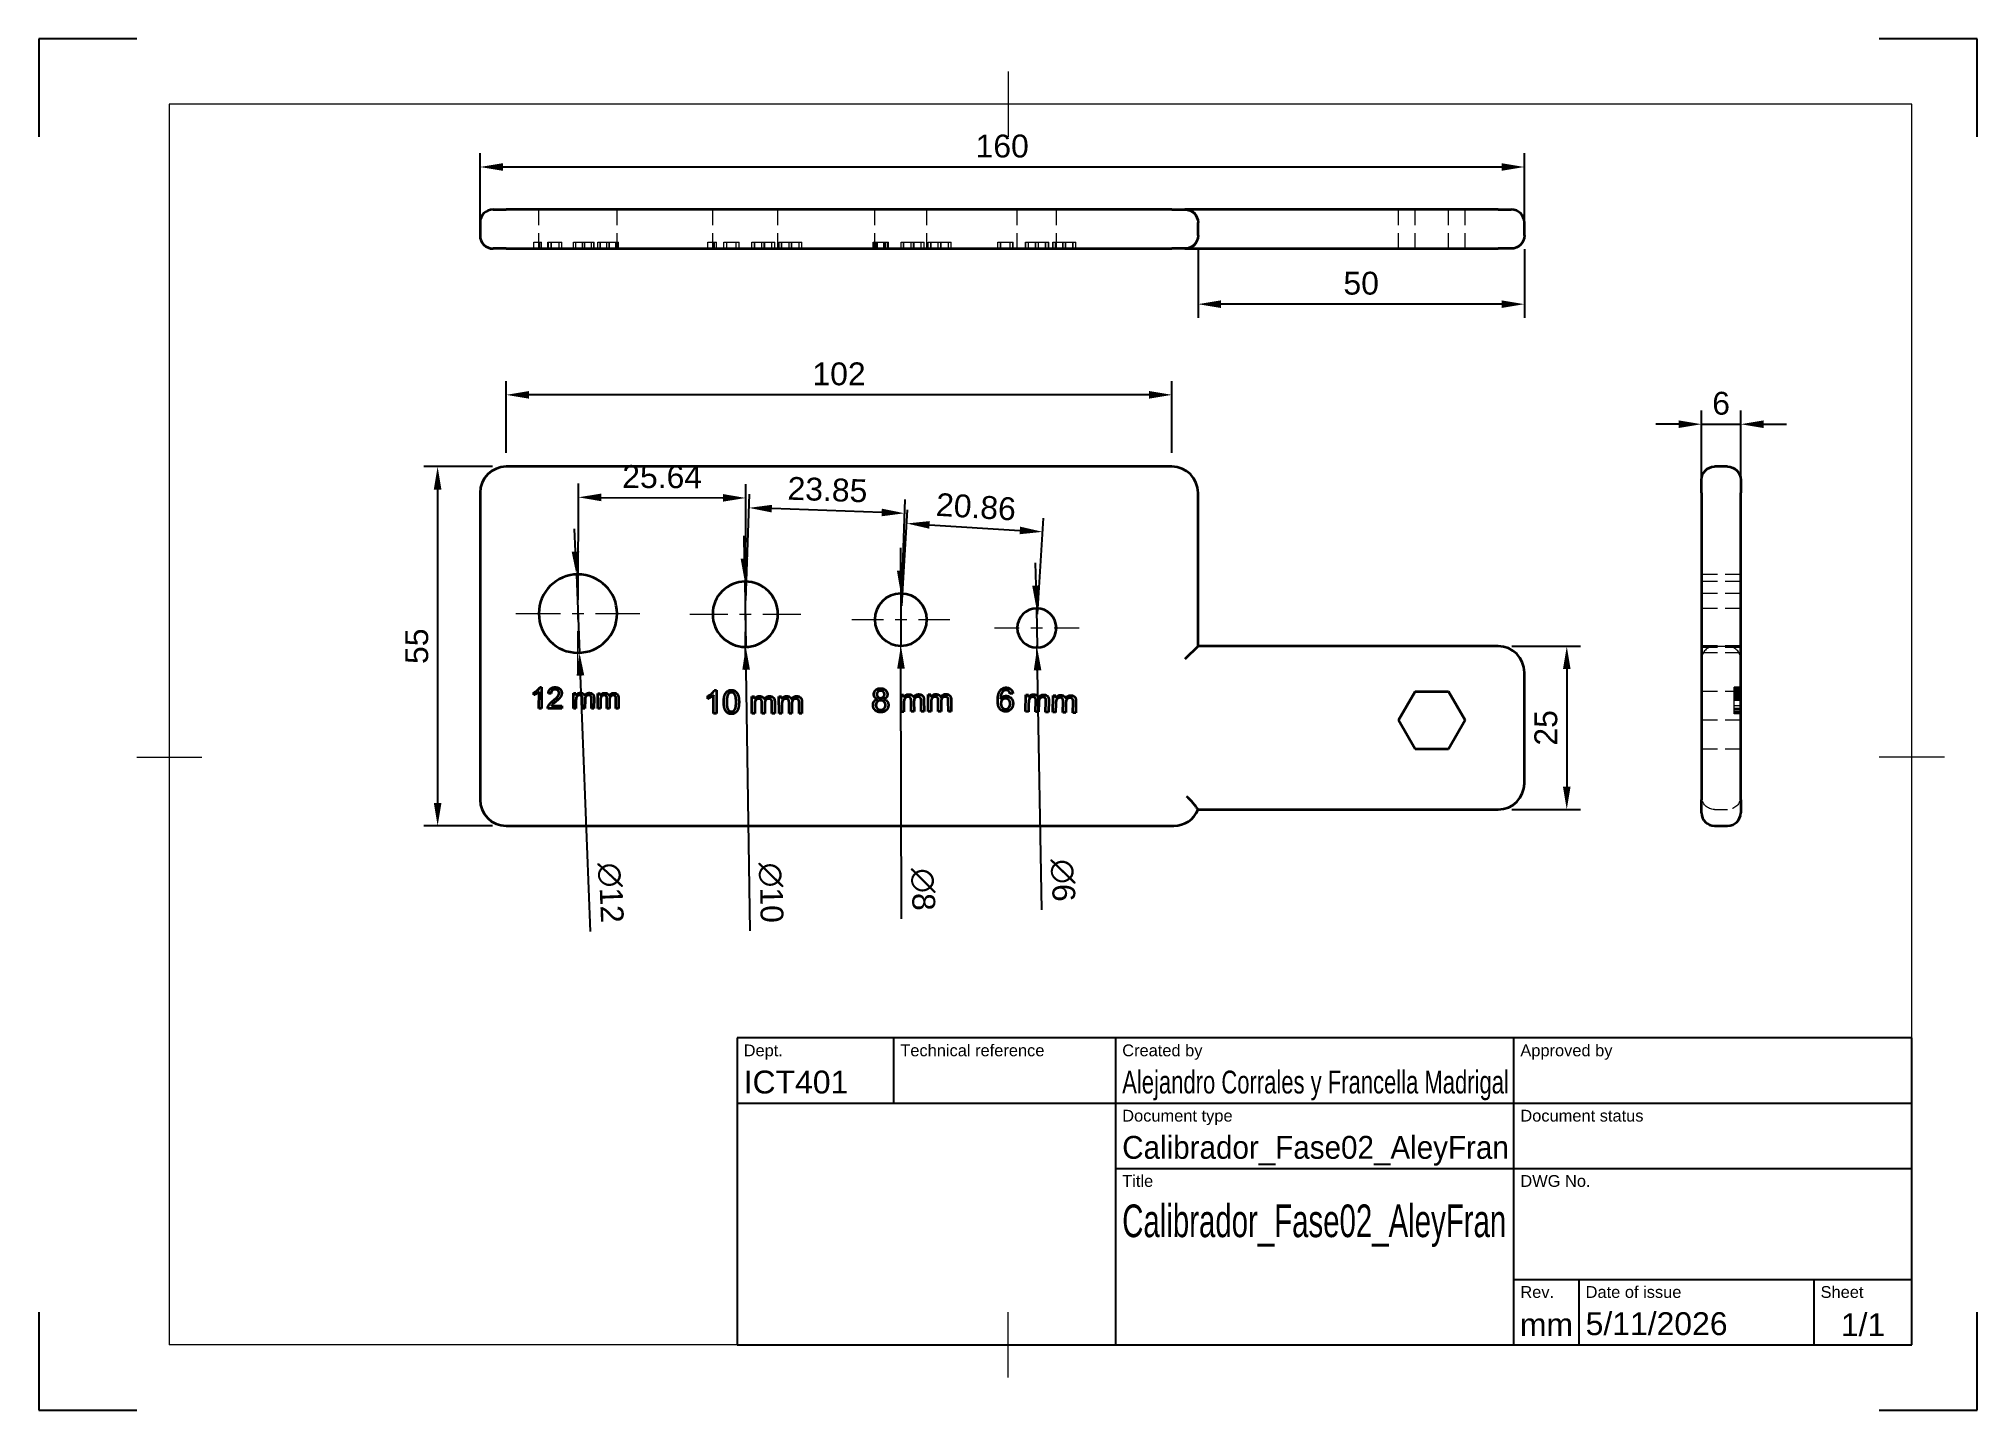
# Model space of a CAD drawing. Header units: millimetres. Extents: x 0 to 297, y 0 to 210.
import ezdxf
from ezdxf.enums import TextEntityAlignment as Align

# ---------------------------------------------------------------- set-up
doc = ezdxf.new("R2010")
doc.units = ezdxf.units.MM
doc.header["$LTSCALE"] = 0.75
doc.linetypes.add('CENTER2', pattern=[28.575, 19.05, -3.175, 3.175, -3.175])
doc.linetypes.add('HIDDEN2', pattern=[4.7625, 3.175, -1.5875])
for name, color, linetype, lineweight in [('BORDER', 7, 'Continuous', 18), ('FD_Dimensions', 7, 'Continuous', 18), ('Hidden', 7, 'HIDDEN2', 18), ('Smart Centers', 7, 'CENTER2', 18), ('TITLEBLOCK', 7, 'Continuous', 25), ('Visible', 7, 'Continuous', 35)]:
    doc.layers.add(name, color=color, linetype=linetype, lineweight=lineweight)
doc.styles.add('FusionTitle', font='arial.ttf')
doc.styles.get("Standard").update_dxf_attribs({"font": 'arial.ttf'})
doc.dimstyles.new('Dim-ISO-25', dxfattribs={"dimtxt": 3.5, "dimasz": 3.5, "dimexe": 2.1, "dimexo": 2.1, "dimgap": 1.4, "dimtad": 1, "dimzin": 12, "dimdsep": 46, "dimtxsty": 'Standard', "dimcen": 0, "dimazin": 3, "dimtp": 0.1, "dimtm": 0.1, "dimtfac": 0.714286, "dimtmove": 0, "dimatfit": 3, "dimfxl": 1, "dimtzin": 12, "dimarcsym": 0})

msp = doc.modelspace()

# ---------------------------------------------------------------- blocks, each defined once
blk = doc.blocks.new('ISO_A4(L)_SHEET')
at = {"layer": 'BORDER'}
for p, q in [((148.5, 205), (148.5, 195)), ((287, 200), (20, 200)), ((20, 200), (20, 10)), ((287, 10), (287, 200)), ((15, 100), (25, 100)), ((292, 100), (282, 100)), ((148.5, 5), (148.5, 15)), ((287, 10), (20, 10))]:
    blk.add_line(p, q, dxfattribs=at)
at = {"layer": 'Defpoints'}
for p, q in [((0, 210), (0, 195)), ((15, 210), (0, 210)), ((297, 210), (282, 210)), ((297, 195), (297, 210)), ((0, 15), (0, 0)), ((297, 0), (297, 15)), ((0, 0), (15, 0)), ((282, 0), (297, 0))]:
    blk.add_line(p, q, dxfattribs=at)
blk = doc.blocks.new('ISO_TITLEBLOCK')
at = {"layer": 'TITLEBLOCK'}
for p, q in [((0, 47), (-180, 47)), ((-180, 47), (-180, 0)), ((-156, 37), (-156, 47)), ((-122, 0), (-122, 47)), ((-61, 0), (-61, 47)), ((0, 0), (0, 47)), ((-180, 37), (0, 37)), ((-122, 27), (0, 27)), ((-61, 10), (0, 10)), ((-51, 0), (-51, 10)), ((-15, 0), (-15, 10)), ((-180, 0), (0, 0))]:
    blk.add_line(p, q, dxfattribs=at)
at = {"layer": 'TITLEBLOCK', "style": 'FusionTitle'}
for s, p in [('Dept.', (-179, 46)), ('Technical reference', (-155, 46)), ('Created by', (-121, 46)), ('Approved by', (-60, 46)), ('Document type', (-121, 36)), ('Document status', (-60, 36)), ('Title', (-121, 26)), ('DWG No.', (-60, 26)), ('Rev.', (-60, 9)), ('Date of issue', (-50, 9)), ('Sheet', (-14, 9))]:
    blk.add_text(s, height=1.8, dxfattribs=at).set_placement(p, align=Align.TOP_LEFT)
for tag, height, p in [('DEPT', 3.5, (-179, 42)), ('TECHNICAL_REFERENCE', 3.5, (-155, 42)), ('CREATED_BY', 3.5, (-121, 42)), ('APPROVED_BY', 3.5, (-60, 42)), ('DOCUMENT_TYPE', 3.5, (-121, 32)), ('DOCUMENT_STATUS', 3.5, (-60, 32)), ('TITLE_1', 5, (-121, 21.5)), ('TITLE_2', 5, (-121, 14)), ('TITLE_3', 5, (-121, 6.5)), ('DATE_OF_ISSUE', 3.5, (-50, 5))]:
    blk.add_attdef(tag, text='', height=height, dxfattribs=at).set_placement(p, align=Align.TOP_LEFT)
for tag, p in [('CREATED_DATE', (-62, 42)), ('APPROVED_DATE', (-0.99, 42))]:
    blk.add_attdef(tag, text='', height=3.5, dxfattribs=at).set_placement(p, align=Align.TOP_RIGHT)
for tag, height, p in [('DRAWING_NUMBER', 5, (-30.5, 19.75)), ('REV', 3.5, (-56, 4.85)), ('SHEET', 3.5, (-7.5, 4.85))]:
    blk.add_attdef(tag, text='', height=height, dxfattribs=at).set_placement(p, align=Align.TOP_CENTER)
blk = doc.blocks.new('*U6')
at = {"layer": 'Smart Centers', "color": 0, "ltscale": 0.75, "transparency": 16777216}
for p, q in [((0, 2.678906), (0, 8.5)), ((-8.5, 0), (-2.678906, 0)), ((2.678906, 0), (8.5, 0)), ((0, -8.5), (0, -2.678906))]:
    blk.add_line(p, q, dxfattribs=at)
at = {"layer": 'Smart Centers', "color": 0, "linetype": 'Continuous', "ltscale": 0.75, "transparency": 16777216}
for p, q in [((-0.892969, 0), (0.892969, 0)), ((0, -0.892969), (0, 0.892969))]:
    blk.add_line(p, q, dxfattribs=at)
blk = doc.blocks.new('*U7')
at = {"layer": 'Smart Centers', "color": 0, "ltscale": 0.75, "transparency": 16777216}
for p, q in [((0, 2.678906), (0, 6.5)), ((-6.5, 0), (-2.678906, 0)), ((2.678906, 0), (6.5, 0)), ((0, -6.5), (0, -2.678906))]:
    blk.add_line(p, q, dxfattribs=at)
at = {"layer": 'Smart Centers', "color": 0, "linetype": 'Continuous', "ltscale": 0.75, "transparency": 16777216}
for p, q in [((-0.892969, 0), (0.892969, 0)), ((0, -0.892969), (0, 0.892969))]:
    blk.add_line(p, q, dxfattribs=at)
blk = doc.blocks.new('*U8')
at = {"layer": 'Smart Centers', "color": 0, "ltscale": 0.75, "transparency": 16777216}
for p, q in [((0, 2.678906), (0, 9.5)), ((-9.5, 0), (-2.678906, 0)), ((2.678906, 0), (9.5, 0)), ((0, -9.5), (0, -2.678906))]:
    blk.add_line(p, q, dxfattribs=at)
at = {"layer": 'Smart Centers', "color": 0, "linetype": 'Continuous', "ltscale": 0.75, "transparency": 16777216}
for p, q in [((-0.892969, 0), (0.892969, 0)), ((0, -0.892969), (0, 0.892969))]:
    blk.add_line(p, q, dxfattribs=at)
blk = doc.blocks.new('*U9')
at = {"layer": 'Smart Centers', "color": 0, "ltscale": 0.75, "transparency": 16777216}
for p, q in [((0, 2.678906), (0, 7.5)), ((-7.5, 0), (-2.678906, 0)), ((2.678906, 0), (7.5, 0)), ((0, -7.5), (0, -2.678906))]:
    blk.add_line(p, q, dxfattribs=at)
at = {"layer": 'Smart Centers', "color": 0, "linetype": 'Continuous', "ltscale": 0.75, "transparency": 16777216}
for p, q in [((-0.892969, 0), (0.892969, 0)), ((0, -0.892969), (0, 0.892969))]:
    blk.add_line(p, q, dxfattribs=at)
blk = doc.blocks.new('*D23')
at = {"layer": 'Defpoints', "color": 0, "transparency": 16777216}
for p in [(71.612105, 155.480174), (71.612105, 144.483522), (173.612105, 144.483522)]:
    blk.add_point(p, dxfattribs=at)
at = {"layer": 'FD_Dimensions', "color": 0, "lineweight": -2, "transparency": 16777216}
for p, q in [((71.612105, 146.583522), (71.612105, 157.580174)), ((173.612105, 146.583522), (173.612105, 157.580174)), ((170.112105, 155.480174), (75.112105, 155.480174))]:
    blk.add_line(p, q, dxfattribs=at)
at = {"layer": 'FD_Dimensions', "color": 0, "transparency": 16777216}
for points in [[(75.112105, 156.063508), (75.112105, 154.896841), (71.612105, 155.480174)], [(170.112105, 156.063508), (170.112105, 154.896841), (173.612105, 155.480174)]]:
    blk.add_solid(points, dxfattribs=at)
at = {"layer": 'FD_Dimensions', "color": 0, "transparency": 16777216, "insert": (122.612105, 158.66718), "char_height": 3.5, "attachment_point": 5}
blk.add_mtext('102', dxfattribs=at)
blk = doc.blocks.new('*D24')
at = {"layer": 'Defpoints', "color": 0, "transparency": 16777216}
for p in [(260.756328, 150.983522), (254.756328, 140.483522), (260.756328, 140.483522)]:
    blk.add_point(p, dxfattribs=at)
at = {"layer": 'FD_Dimensions', "color": 0, "lineweight": -2, "transparency": 16777216}
for p, q in [((254.756328, 142.583522), (254.756328, 153.083522)), ((260.756328, 142.583522), (260.756328, 153.083522)), ((251.256328, 150.983522), (247.756328, 150.983522)), ((254.756328, 150.983522), (260.756328, 150.983522)), ((264.256328, 150.983522), (267.756328, 150.983522))]:
    blk.add_line(p, q, dxfattribs=at)
at = {"layer": 'FD_Dimensions', "color": 0, "transparency": 16777216}
for points in [[(251.256328, 151.566855), (251.256328, 150.400188), (254.756328, 150.983522)], [(264.256328, 151.566855), (264.256328, 150.400188), (260.756328, 150.983522)]]:
    blk.add_solid(points, dxfattribs=at)
at = {"layer": 'FD_Dimensions', "color": 0, "transparency": 16777216, "insert": (257.756328, 154.170527), "char_height": 3.5, "attachment_point": 5}
blk.add_mtext('6', dxfattribs=at)
blk = doc.blocks.new('*D25')
at = {"layer": 'Defpoints', "color": 0, "transparency": 16777216}
for p in [(152.856065, 122.779612), (152.965757, 116.780615)]:
    blk.add_point(p, dxfattribs=at)
at = {"layer": 'FD_Dimensions', "color": 0, "lineweight": -2, "transparency": 16777216}
for p, q in [((152.792079, 126.279027), (152.728092, 129.778442)), ((152.856065, 122.779612), (152.965757, 116.780615)), ((153.700244, 76.611625), (153.029743, 113.2812))]:
    blk.add_line(p, q, dxfattribs=at)
at = {"layer": 'FD_Dimensions', "color": 0, "transparency": 16777216}
for points in [[(153.375314, 126.289692), (152.208843, 126.268363), (152.856065, 122.779612)], [(153.612979, 113.291864), (152.446507, 113.270536), (152.965757, 116.780615)]]:
    blk.add_solid(points, dxfattribs=at)
at = {"layer": 'FD_Dimensions', "color": 0, "transparency": 16777216, "insert": (156.903232, 81.120901), "char_height": 3.5, "attachment_point": 5, "rotation": 271.04753966}
blk.add_mtext('∅6', dxfattribs=at)
blk = doc.blocks.new('*D26')
at = {"layer": 'Defpoints', "color": 0, "transparency": 16777216}
for p in [(132.075439, 125.056761), (132.095528, 117.056786)]:
    blk.add_point(p, dxfattribs=at)
at = {"layer": 'FD_Dimensions', "color": 0, "lineweight": -2, "transparency": 16777216}
for p, q in [((132.06665, 128.55675), (132.057862, 132.056739)), ((132.075439, 125.056761), (132.095528, 117.056786)), ((132.200463, 75.267931), (132.104316, 113.556798))]:
    blk.add_line(p, q, dxfattribs=at)
at = {"layer": 'FD_Dimensions', "color": 0, "transparency": 16777216}
for points in [[(132.649982, 128.558215), (131.483319, 128.555285), (132.075439, 125.056761)], [(132.687648, 113.558262), (131.520985, 113.555333), (132.095528, 117.056786)]]:
    blk.add_solid(points, dxfattribs=at)
at = {"layer": 'FD_Dimensions', "color": 0, "transparency": 16777216, "insert": (135.474157, 79.730906), "char_height": 3.5, "attachment_point": 5, "rotation": 270.14386983}
blk.add_mtext('∅8', dxfattribs=at)
blk = doc.blocks.new('*D27')
at = {"layer": 'Defpoints', "color": 0, "transparency": 16777216}
for p in [(108.176515, 126.883759), (108.324949, 116.884861)]:
    blk.add_point(p, dxfattribs=at)
at = {"layer": 'FD_Dimensions', "color": 0, "lineweight": -2, "transparency": 16777216}
for p, q in [((108.124564, 130.383374), (108.072612, 133.882988)), ((108.176515, 126.883759), (108.324949, 116.884861)), ((108.970733, 73.383178), (108.376901, 113.385246))]:
    blk.add_line(p, q, dxfattribs=at)
at = {"layer": 'FD_Dimensions', "color": 0, "transparency": 16777216}
for points in [[(108.707833, 130.392032), (107.541294, 130.374715), (108.176515, 126.883759)], [(108.96017, 113.393905), (107.793632, 113.376588), (108.324949, 116.884861)]]:
    blk.add_solid(points, dxfattribs=at)
at = {"layer": 'FD_Dimensions', "color": 0, "transparency": 16777216, "insert": (112.169099, 79.23614), "char_height": 3.5, "attachment_point": 5, "rotation": 270.85047235}
blk.add_mtext('∅10', dxfattribs=at)
blk = doc.blocks.new('*D28')
at = {"layer": 'Defpoints', "color": 0, "transparency": 16777216}
for p in [(82.372988, 127.978755), (82.851222, 115.988288)]:
    blk.add_point(p, dxfattribs=at)
at = {"layer": 'FD_Dimensions', "color": 0, "lineweight": -2, "transparency": 16777216}
for p, q in [((82.233503, 131.475974), (82.094018, 134.973194)), ((82.372988, 127.978755), (82.851222, 115.988288)), ((84.553577, 73.306201), (82.990707, 112.491069))]:
    blk.add_line(p, q, dxfattribs=at)
at = {"layer": 'FD_Dimensions', "color": 0, "transparency": 16777216}
for points in [[(82.816373, 131.499222), (81.650633, 131.452727), (82.372988, 127.978755)], [(83.573577, 112.514316), (82.407837, 112.467821), (82.851222, 115.988288)]]:
    blk.add_solid(points, dxfattribs=at)
at = {"layer": 'FD_Dimensions', "color": 0, "transparency": 16777216, "insert": (87.604995, 79.225417), "char_height": 3.5, "attachment_point": 5, "rotation": 272.28401256}
blk.add_mtext('∅12', dxfattribs=at)
blk = doc.blocks.new('*D29')
at = {"layer": 'Defpoints', "color": 0, "transparency": 16777216}
for p in [(71.612105, 144.483522), (61.112105, 89.483522), (71.612105, 89.483522)]:
    blk.add_point(p, dxfattribs=at)
at = {"layer": 'FD_Dimensions', "color": 0, "lineweight": -2, "transparency": 16777216}
for p, q in [((69.512105, 144.483522), (59.012105, 144.483522)), ((61.112105, 140.983522), (61.112105, 92.983522)), ((69.512105, 89.483522), (59.012105, 89.483522))]:
    blk.add_line(p, q, dxfattribs=at)
at = {"layer": 'FD_Dimensions', "color": 0, "transparency": 16777216}
for points in [[(60.528772, 140.983522), (61.695438, 140.983522), (61.112105, 144.483522)], [(60.528772, 92.983522), (61.695438, 92.983522), (61.112105, 89.483522)]]:
    blk.add_solid(points, dxfattribs=at)
at = {"layer": 'FD_Dimensions', "color": 0, "transparency": 16777216, "insert": (57.932262, 116.983522), "char_height": 3.5, "attachment_point": 5, "rotation": 90}
blk.add_mtext('55', dxfattribs=at)
blk = doc.blocks.new('*D30')
at = {"layer": 'Defpoints', "color": 0, "transparency": 16777216}
for p in [(177.612105, 179.865972), (227.612105, 179.865972), (177.612105, 169.365972)]:
    blk.add_point(p, dxfattribs=at)
at = {"layer": 'FD_Dimensions', "color": 0, "lineweight": -2, "transparency": 16777216}
for p, q in [((177.612105, 177.765972), (177.612105, 167.265972)), ((227.612105, 177.765972), (227.612105, 167.265972)), ((224.112105, 169.365972), (181.112105, 169.365972))]:
    blk.add_line(p, q, dxfattribs=at)
at = {"layer": 'FD_Dimensions', "color": 0, "transparency": 16777216}
for points in [[(181.112105, 169.949305), (181.112105, 168.782638), (177.612105, 169.365972)], [(224.112105, 169.949305), (224.112105, 168.782638), (227.612105, 169.365972)]]:
    blk.add_solid(points, dxfattribs=at)
at = {"layer": 'FD_Dimensions', "color": 0, "transparency": 16777216, "insert": (202.612105, 172.552977), "char_height": 3.5, "attachment_point": 5}
blk.add_mtext('50', dxfattribs=at)
blk = doc.blocks.new('*D31')
at = {"layer": 'Defpoints', "color": 0, "transparency": 16777216}
for p in [(67.612105, 190.365972), (67.612105, 179.865972), (227.612105, 179.865972)]:
    blk.add_point(p, dxfattribs=at)
at = {"layer": 'FD_Dimensions', "color": 0, "lineweight": -2, "transparency": 16777216}
for p, q in [((67.612105, 181.965972), (67.612105, 192.465972)), ((224.112105, 190.365972), (71.112105, 190.365972)), ((227.612105, 181.965972), (227.612105, 192.465972))]:
    blk.add_line(p, q, dxfattribs=at)
at = {"layer": 'FD_Dimensions', "color": 0, "transparency": 16777216}
for points in [[(71.112105, 190.949305), (71.112105, 189.782638), (67.612105, 190.365972)], [(224.112105, 190.949305), (224.112105, 189.782638), (227.612105, 190.365972)]]:
    blk.add_solid(points, dxfattribs=at)
at = {"layer": 'FD_Dimensions', "color": 0, "transparency": 16777216, "insert": (147.612105, 193.552977), "char_height": 3.5, "attachment_point": 5}
blk.add_mtext('160', dxfattribs=at)
blk = doc.blocks.new('*D32')
at = {"layer": 'Defpoints', "color": 0, "transparency": 16777216}
for p in [(153.813443, 134.502601), (132.085483, 121.056774), (152.910911, 119.780114)]:
    blk.add_point(p, dxfattribs=at)
at = {"layer": 'FD_Dimensions', "color": 0, "lineweight": -2, "transparency": 16777216}
for p, q in [((132.213978, 123.152839), (133.11651, 137.875327)), ((136.481457, 135.565103), (150.320001, 134.71676)), ((153.039406, 121.876179), (153.941938, 136.598667))]:
    blk.add_line(p, q, dxfattribs=at)
at = {"layer": 'FD_Dimensions', "color": 0, "transparency": 16777216}
for points in [[(136.51715, 136.147344), (136.445764, 134.982863), (132.988015, 135.779262)], [(150.355694, 135.299), (150.284308, 134.134519), (153.813443, 134.502601)]]:
    blk.add_solid(points, dxfattribs=at)
at = {"layer": 'FD_Dimensions', "color": 0, "transparency": 16777216, "insert": (143.595736, 138.321965), "char_height": 3.5, "attachment_point": 5, "rotation": 356.49199363}
blk.add_mtext('20.86', dxfattribs=at)
blk = doc.blocks.new('*D33')
at = {"layer": 'Defpoints', "color": 0, "transparency": 16777216}
for p in [(108.816293, 138.173618), (108.250732, 121.88431), (132.085483, 121.056774)]:
    blk.add_point(p, dxfattribs=at)
at = {"layer": 'FD_Dimensions', "color": 0, "lineweight": -2, "transparency": 16777216}
for p, q in [((108.3236, 123.983045), (108.88916, 140.272353)), ((129.153151, 137.467527), (112.314185, 138.052172)), ((132.158351, 123.155509), (132.723911, 139.444817))]:
    blk.add_line(p, q, dxfattribs=at)
at = {"layer": 'FD_Dimensions', "color": 0, "transparency": 16777216}
for points in [[(112.334426, 138.635154), (112.293944, 137.46919), (108.816293, 138.173618)], [(129.173392, 138.050509), (129.13291, 136.884545), (132.651044, 137.346082)]]:
    blk.add_solid(points, dxfattribs=at)
at = {"layer": 'FD_Dimensions', "color": 0, "transparency": 16777216, "insert": (120.844295, 140.946129), "char_height": 3.5, "attachment_point": 5, "rotation": 358.01149496}
blk.add_mtext('23.85', dxfattribs=at)
blk = doc.blocks.new('*D34')
at = {"layer": 'Defpoints', "color": 0, "transparency": 16777216}
for p in [(108.319632, 139.689611), (82.612105, 121.983522), (108.250732, 121.88431)]:
    blk.add_point(p, dxfattribs=at)
at = {"layer": 'FD_Dimensions', "color": 0, "lineweight": -2, "transparency": 16777216}
for p, q in [((82.620231, 124.083506), (82.689131, 141.888807)), ((86.180978, 139.775279), (104.819658, 139.703154)), ((108.258859, 123.984294), (108.327758, 141.789595))]:
    blk.add_line(p, q, dxfattribs=at)
at = {"layer": 'FD_Dimensions', "color": 0, "transparency": 16777216}
for points in [[(86.183236, 140.358608), (86.178721, 139.19195), (82.681005, 139.788822)], [(104.821916, 140.286483), (104.817401, 139.119825), (108.319632, 139.689611)]]:
    blk.add_solid(points, dxfattribs=at)
at = {"layer": 'FD_Dimensions', "color": 0, "transparency": 16777216, "insert": (95.512651, 142.926198), "char_height": 3.5, "attachment_point": 5, "rotation": 359.77826489}
blk.add_mtext('25.64', dxfattribs=at)
blk = doc.blocks.new('*D35')
at = {"layer": 'Defpoints', "color": 0, "transparency": 16777216}
for p in [(223.612105, 116.983522), (223.612105, 91.983522), (234.112105, 91.983522)]:
    blk.add_point(p, dxfattribs=at)
at = {"layer": 'FD_Dimensions', "color": 0, "lineweight": -2, "transparency": 16777216}
for p, q in [((225.712105, 116.983522), (236.212105, 116.983522)), ((234.112105, 113.483522), (234.112105, 95.483522)), ((225.712105, 91.983522), (236.212105, 91.983522))]:
    blk.add_line(p, q, dxfattribs=at)
at = {"layer": 'FD_Dimensions', "color": 0, "transparency": 16777216}
for points in [[(233.528772, 113.483522), (234.695438, 113.483522), (234.112105, 116.983522)], [(233.528772, 95.483522), (234.695438, 95.483522), (234.112105, 91.983522)]]:
    blk.add_solid(points, dxfattribs=at)
at = {"layer": 'FD_Dimensions', "color": 0, "transparency": 16777216, "insert": (230.9251, 104.483522), "char_height": 3.5, "attachment_point": 5, "rotation": 90}
blk.add_mtext('25', dxfattribs=at)

# ---------------------------------------------------------------- dimensions: what is measured, and where the dimension line sits
at = {"layer": 'FD_Dimensions'}
for p1, p2, distance, picture, middle in [((227.612, 179.866), (67.612, 179.866), -10.5, '*D31', (147.612, 193.553)), ((227.612, 179.866), (177.612, 179.866), 10.5, '*D30', (202.612, 172.553)), ((173.612, 144.484), (71.612, 144.484), -10.997, '*D23', (122.612, 158.667)), ((254.756, 140.484), (260.756, 140.484), 10.5, '*D24', (257.756, 154.171)), ((71.612, 144.484), (71.612, 89.484), -10.5, '*D29', (57.932, 116.984)), ((82.612, 121.984), (108.251, 121.884), 17.805, '*D34', (95.513, 142.926)), ((132.085, 121.057), (108.251, 121.884), -16.299, '*D33', (120.844, 140.946)), ((132.0855, 121.0568), (152.9109, 119.7801), 14.7501, '*D32', (143.5957, 138.322)), ((223.612, 116.984), (223.612, 91.984), 10.5, '*D35', (230.925, 104.484))]:
    dim = msp.add_aligned_dim(p1=p1, p2=p2, distance=distance, dimstyle='Dim-ISO-25', override={"dimlfac": 1, "dimclrd": 0, "dimclre": 0}, dxfattribs=at)
    dim.commit()
    dim.dimension.update_dxf_attribs({"geometry": picture, "text_midpoint": middle})
for p1, p2, picture, middle in [((82.373, 127.979), (82.851, 115.988), '*D28', (84.323, 79.095)), ((108.177, 126.884), (108.325, 116.885), '*D27', (108.885, 79.187)), ((132.075, 125.057), (132.096, 117.057), '*D26', (132.189, 79.723)), ((152.856, 122.78), (152.966, 116.781), '*D25', (153.619, 81.061))]:
    dim = msp.add_diameter_dim_2p(p1=p1, p2=p2, dimstyle='Dim-ISO-25', override={"dimlfac": 1, "dimclrd": 0, "dimclre": 0}, dxfattribs=at)
    dim.commit()
    dim.dimension.update_dxf_attribs({"geometry": picture, "text_midpoint": middle, "dimtype": 163})

# ---------------------------------------------------------------- linework, layer by layer
at = {"layer": 'Hidden', "extrusion": (-1e-16, -1, 2.967e-13)}
for p, q in [((76.612, 177.866), (76.612, 183.866)), ((88.612, 177.866), (88.612, 183.866)), ((103.251, 177.866), (103.251, 183.866)), ((113.251, 177.866), (113.251, 183.866)), ((128.085, 177.866), (128.085, 183.866)), ((136.085, 177.866), (136.085, 183.866)), ((149.911, 177.866), (149.911, 183.866)), ((155.911, 177.866), (155.911, 183.866)), ((208.326, 177.866), (208.326, 183.866)), ((210.876, 177.866), (210.876, 183.866)), ((210.878, 177.866), (210.878, 183.866)), ((215.977, 177.866), (215.977, 183.866)), ((215.98, 177.866), (215.98, 183.866)), ((218.529, 177.866), (218.529, 183.866)), ((75.852, 177.866), (75.852, 178.866)), ((75.852, 178.866), (75.853, 178.866)), ((75.853, 177.866), (75.853, 178.866)), ((75.853, 178.866), (76.435, 178.866)), ((76.435, 178.866), (76.788, 178.866)), ((76.634, 177.866), (76.634, 178.866)), ((76.644, 177.866), (76.644, 178.866)), ((76.788, 177.866), (76.788, 178.866)), ((76.788, 178.866), (77.043, 178.866)), ((77.03, 177.866), (77.03, 178.866)), ((77.043, 177.866), (77.043, 178.866)), ((77.992, 177.866), (77.992, 178.866)), ((77.992, 178.866), (78.04, 178.866)), ((77.992, 177.866), (77.992, 178.866)), ((78.04, 178.866), (78.076, 178.866)), ((78.076, 177.866), (78.076, 178.866)), ((78.076, 178.866), (78.393, 178.866)), ((78.393, 178.866), (79.126, 178.866)), ((78.482, 177.866), (78.482, 178.866)), ((78.543, 177.866), (78.543, 178.866)), ((79.126, 178.866), (79.859, 178.866)), ((79.72, 177.866), (79.72, 178.866)), ((79.859, 178.866), (80.126, 178.866)), ((80.121, 177.866), (80.121, 178.866)), ((80.123, 177.866), (80.123, 178.866)), ((80.126, 177.866), (80.126, 178.866)), ((81.906, 177.866), (81.906, 178.866)), ((81.906, 178.866), (81.915, 178.866)), ((81.915, 177.866), (81.915, 178.866)), ((81.915, 178.866), (82.269, 178.866)), ((82.267, 177.866), (82.267, 178.866)), ((82.269, 178.866), (82.561, 178.866)), ((82.269, 177.866), (82.269, 178.866)), ((82.301, 177.866), (82.301, 178.866)), ((82.561, 178.866), (82.976, 178.866)), ((82.976, 178.866), (83.401, 178.866)), ((83.292, 177.866), (83.292, 178.866)), ((83.298, 177.866), (83.298, 178.866)), ((83.401, 178.866), (83.634, 178.866)), ((83.634, 177.866), (83.634, 178.866)), ((83.634, 178.866), (84.356, 178.866)), ((83.688, 177.866), (83.688, 178.866)), ((84.356, 178.866), (84.889, 178.866)), ((84.674, 177.866), (84.674, 178.866)), ((84.68, 177.866), (84.68, 178.866)), ((84.889, 178.866), (85.074, 178.866)), ((85.067, 177.866), (85.067, 178.866)), ((85.074, 177.866), (85.074, 178.866)), ((85.654, 177.866), (85.654, 178.866)), ((85.654, 178.866), (85.663, 178.866)), ((85.663, 177.866), (85.663, 178.866)), ((85.663, 178.866), (86.017, 178.866)), ((86.016, 177.866), (86.016, 178.866)), ((86.017, 178.866), (86.309, 178.866)), ((86.017, 177.866), (86.017, 178.866)), ((86.05, 177.866), (86.05, 178.866)), ((86.309, 178.866), (86.725, 178.866)), ((86.725, 178.866), (87.15, 178.866)), ((87.041, 177.866), (87.041, 178.866)), ((87.047, 177.866), (87.047, 178.866)), ((87.15, 178.866), (87.382, 178.866)), ((87.382, 177.866), (87.382, 178.866)), ((87.382, 178.866), (88.105, 178.866)), ((87.436, 177.866), (87.436, 178.866)), ((88.105, 178.866), (88.638, 178.866)), ((88.423, 177.866), (88.423, 178.866)), ((88.429, 177.866), (88.429, 178.866)), ((88.638, 178.866), (88.822, 178.866)), ((88.816, 177.866), (88.816, 178.866)), ((88.822, 177.866), (88.822, 178.866)), ((102.51, 177.866), (102.51, 178.866)), ((102.51, 178.866), (103.154, 178.866)), ((102.51, 177.866), (102.51, 178.866)), ((103.154, 178.866), (103.544, 178.866)), ((103.389, 177.866), (103.389, 178.866)), ((103.392, 177.866), (103.392, 178.866)), ((103.544, 177.866), (103.544, 178.866)), ((103.544, 178.866), (103.827, 178.866)), ((103.827, 177.866), (103.827, 178.866)), ((103.827, 178.866), (103.831, 178.866)), ((103.831, 177.866), (103.831, 178.866)), ((104.955, 178.866), (105.084, 178.866)), ((104.955, 177.866), (104.955, 178.866)), ((105.084, 178.866), (105.472, 178.866)), ((105.406, 177.866), (105.406, 178.866)), ((105.472, 178.866), (106.12, 178.866)), ((106.12, 178.866), (106.625, 178.866)), ((106.625, 178.866), (106.985, 178.866)), ((106.837, 177.866), (106.837, 178.866)), ((106.985, 178.866), (107.207, 178.866)), ((107.207, 178.866), (107.289, 178.866)), ((107.289, 177.866), (107.289, 178.866)), ((109.246, 177.866), (109.246, 178.866)), ((109.246, 178.866), (109.639, 178.866)), ((109.249, 177.866), (109.249, 178.866)), ((109.639, 177.866), (109.639, 178.866)), ((109.639, 178.866), (109.964, 178.866)), ((109.639, 177.866), (109.639, 178.866)), ((109.639, 178.866), (109.639, 178.866)), ((109.687, 177.866), (109.687, 178.866)), ((109.688, 177.866), (109.688, 178.866)), ((109.964, 178.866), (110.425, 178.866)), ((110.425, 178.866), (110.898, 178.866)), ((110.789, 177.866), (110.789, 178.866)), ((110.898, 178.866), (111.158, 178.866)), ((111.158, 177.866), (111.158, 178.866)), ((111.158, 178.866), (111.958, 178.866)), ((111.227, 177.866), (111.227, 178.866)), ((111.229, 177.866), (111.229, 178.866)), ((111.958, 178.866), (112.552, 178.866)), ((112.325, 177.866), (112.325, 178.866)), ((112.552, 178.866), (112.76, 178.866)), ((112.76, 178.866), (112.762, 178.866)), ((112.762, 177.866), (112.762, 178.866)), ((113.411, 177.866), (113.411, 178.866)), ((113.411, 178.866), (113.804, 178.866)), ((113.414, 177.866), (113.414, 178.866)), ((113.804, 177.866), (113.804, 178.866)), ((113.804, 178.866), (114.129, 178.866)), ((113.804, 177.866), (113.804, 178.866)), ((113.804, 178.866), (113.804, 178.866)), ((113.852, 177.866), (113.852, 178.866)), ((113.853, 177.866), (113.853, 178.866)), ((114.129, 178.866), (114.59, 178.866)), ((114.59, 178.866), (115.063, 178.866)), ((114.954, 177.866), (114.954, 178.866)), ((115.063, 178.866), (115.323, 178.866)), ((115.323, 177.866), (115.323, 178.866)), ((115.323, 178.866), (116.123, 178.866)), ((115.392, 177.866), (115.392, 178.866)), ((115.394, 177.866), (115.394, 178.866)), ((116.123, 178.866), (116.717, 178.866)), ((116.49, 177.866), (116.49, 178.866)), ((116.717, 178.866), (116.925, 178.866)), ((116.925, 178.866), (116.927, 178.866)), ((116.927, 177.866), (116.927, 178.866)), ((127.817, 178.866), (127.953, 178.866)), ((127.817, 177.866), (127.817, 178.866)), ((127.953, 178.866), (128.231, 178.866)), ((127.953, 177.866), (127.953, 178.866)), ((128.231, 178.866), (128.977, 178.866)), ((128.269, 177.866), (128.269, 178.866)), ((128.403, 177.866), (128.403, 178.866)), ((128.494, 177.866), (128.494, 178.866)), ((128.977, 178.866), (129.732, 178.866)), ((129.497, 177.866), (129.497, 178.866)), ((129.57, 177.866), (129.57, 178.866)), ((129.727, 177.866), (129.727, 178.866)), ((129.732, 178.866), (130.021, 178.866)), ((130.021, 178.866), (130.176, 178.866)), ((130.021, 177.866), (130.021, 178.866)), ((130.176, 178.866), (130.176, 178.866)), ((130.176, 177.866), (130.176, 178.866)), ((132.107, 177.866), (132.107, 178.866)), ((132.107, 178.866), (132.5, 178.866)), ((132.119, 177.866), (132.119, 178.866)), ((132.5, 177.866), (132.5, 178.866)), ((132.5, 178.866), (132.501, 178.866)), ((132.501, 177.866), (132.501, 178.866)), ((132.501, 178.866), (132.825, 178.866)), ((132.552, 177.866), (132.552, 178.866)), ((132.559, 177.866), (132.559, 178.866)), ((132.825, 178.866), (133.285, 178.866)), ((133.285, 178.866), (133.758, 178.866)), ((133.66, 177.866), (133.66, 178.866)), ((133.758, 178.866), (134.02, 178.866)), ((134.02, 177.866), (134.02, 178.866)), ((134.02, 178.866), (134.819, 178.866)), ((134.092, 177.866), (134.092, 178.866)), ((134.099, 177.866), (134.099, 178.866)), ((134.819, 178.866), (135.413, 178.866)), ((135.195, 177.866), (135.195, 178.866)), ((135.413, 178.866), (135.624, 178.866)), ((135.624, 178.866), (135.632, 178.866)), ((135.632, 177.866), (135.632, 178.866)), ((136.272, 177.866), (136.272, 178.866)), ((136.272, 178.866), (136.665, 178.866)), ((136.284, 177.866), (136.284, 178.866)), ((136.665, 177.866), (136.665, 178.866)), ((136.665, 178.866), (136.666, 178.866)), ((136.666, 177.866), (136.666, 178.866)), ((136.666, 178.866), (136.99, 178.866)), ((136.717, 177.866), (136.717, 178.866)), ((136.724, 177.866), (136.724, 178.866)), ((136.99, 178.866), (137.45, 178.866)), ((137.45, 178.866), (137.923, 178.866)), ((137.825, 177.866), (137.825, 178.866)), ((137.923, 178.866), (138.185, 178.866)), ((138.185, 177.866), (138.185, 178.866)), ((138.185, 178.866), (138.984, 178.866)), ((138.257, 177.866), (138.257, 178.866)), ((138.264, 177.866), (138.264, 178.866)), ((138.984, 178.866), (139.578, 178.866)), ((139.36, 177.866), (139.36, 178.866)), ((139.578, 178.866), (139.789, 178.866)), ((139.789, 178.866), (139.797, 178.866)), ((139.797, 177.866), (139.797, 178.866)), ((146.923, 178.866), (146.924, 178.866)), ((146.923, 177.866), (146.923, 178.866)), ((146.924, 178.866), (147.345, 178.866)), ((147.345, 178.866), (148.256, 178.866)), ((147.365, 177.866), (147.365, 178.866)), ((147.416, 177.866), (147.416, 178.866)), ((148.256, 178.866), (148.942, 178.866)), ((148.811, 177.866), (148.811, 178.866)), ((148.825, 177.866), (148.825, 178.866)), ((148.942, 178.866), (149.249, 178.866)), ((149.249, 178.866), (149.274, 178.866)), ((149.249, 177.866), (149.249, 178.866)), ((149.274, 177.866), (149.274, 178.866)), ((151.192, 177.866), (151.192, 178.866)), ((151.192, 178.866), (151.257, 178.866)), ((151.257, 177.866), (151.257, 178.866)), ((151.257, 178.866), (151.65, 178.866)), ((151.632, 177.866), (151.632, 178.866)), ((151.641, 177.866), (151.641, 178.866)), ((151.65, 178.866), (151.973, 178.866)), ((151.65, 177.866), (151.65, 178.866)), ((151.973, 178.866), (152.438, 178.866)), ((152.438, 178.866), (152.907, 178.866)), ((152.733, 177.866), (152.733, 178.866)), ((152.775, 177.866), (152.775, 178.866)), ((152.907, 178.866), (153.158, 178.866)), ((153.158, 177.866), (153.158, 178.866)), ((153.158, 178.866), (153.97, 178.866)), ((153.172, 177.866), (153.172, 178.866)), ((153.97, 178.866), (154.558, 178.866)), ((154.268, 177.866), (154.268, 178.866)), ((154.309, 177.866), (154.309, 178.866)), ((154.558, 178.866), (154.75, 178.866)), ((154.705, 177.866), (154.705, 178.866)), ((154.75, 177.866), (154.75, 178.866)), ((155.356, 177.866), (155.356, 178.866)), ((155.356, 178.866), (155.421, 178.866)), ((155.421, 177.866), (155.421, 178.866)), ((155.421, 178.866), (155.814, 178.866)), ((155.796, 177.866), (155.796, 178.866)), ((155.805, 177.866), (155.805, 178.866)), ((155.814, 178.866), (156.137, 178.866)), ((155.814, 177.866), (155.814, 178.866)), ((156.137, 178.866), (156.601, 178.866)), ((156.601, 178.866), (157.071, 178.866)), ((156.896, 177.866), (156.896, 178.866)), ((156.939, 177.866), (156.939, 178.866)), ((157.071, 178.866), (157.322, 178.866)), ((157.322, 177.866), (157.322, 178.866)), ((157.322, 178.866), (158.134, 178.866)), ((157.336, 177.866), (157.336, 178.866)), ((158.134, 178.866), (158.722, 178.866)), ((158.431, 177.866), (158.431, 178.866)), ((158.473, 177.866), (158.473, 178.866)), ((158.722, 178.866), (158.913, 178.866)), ((158.868, 177.866), (158.868, 178.866)), ((158.913, 177.866), (158.913, 178.866))]:
    msp.add_line(p, q, dxfattribs=at)
at = {"layer": 'Hidden', "extrusion": (1, -2e-16, 2.967e-13)}
for p, q in [((260.756, 127.984), (254.756, 127.984)), ((260.756, 126.884), (254.756, 126.884)), ((260.756, 125.057), (254.756, 125.057)), ((260.756, 122.78), (254.756, 122.78)), ((260.756, 117.057), (254.756, 117.057)), ((260.756, 116.884), (254.756, 116.884)), ((260.756, 116.78), (254.756, 116.78)), ((260.756, 115.984), (254.756, 115.984)), ((256.756, 116.984), (258.756, 116.984)), ((260.756, 110.069), (254.756, 110.069)), ((260.756, 110.067), (254.756, 110.067)), ((260.756, 110.707), (259.756, 110.707)), ((259.756, 110.278), (259.756, 110.707)), ((260.756, 110.706), (259.756, 110.706)), ((260.756, 110.698), (259.756, 110.698)), ((260.756, 110.644), (259.756, 110.644)), ((260.756, 110.537), (259.756, 110.537)), ((260.756, 110.371), (259.756, 110.371)), ((260.756, 110.283), (259.756, 110.283)), ((259.756, 109.902), (259.756, 110.278)), ((260.756, 110.267), (259.756, 110.267)), ((260.756, 110.265), (259.756, 110.265)), ((260.756, 110.264), (259.756, 110.264)), ((260.756, 110.175), (259.756, 110.175)), ((260.756, 109.994), (259.756, 109.994)), ((260.756, 109.904), (259.756, 109.904)), ((260.756, 109.902), (259.756, 109.902)), ((259.756, 109.52), (259.756, 109.902)), ((260.756, 109.835), (259.756, 109.835)), ((260.756, 109.829), (259.756, 109.829)), ((260.756, 109.82), (259.756, 109.82)), ((260.756, 109.814), (259.756, 109.814)), ((260.756, 109.786), (259.756, 109.786)), ((260.756, 109.785), (259.756, 109.785)), ((260.756, 109.771), (259.756, 109.771)), ((260.756, 109.771), (259.756, 109.771)), ((260.756, 109.77), (259.756, 109.77)), ((260.756, 109.728), (259.756, 109.728)), ((260.756, 109.727), (259.756, 109.727)), ((260.756, 109.704), (259.756, 109.704)), ((260.756, 109.643), (259.756, 109.643)), ((260.756, 109.636), (259.756, 109.636)), ((260.756, 109.623), (259.756, 109.623)), ((260.756, 109.615), (259.756, 109.615)), ((260.756, 109.597), (259.756, 109.597)), ((260.756, 109.573), (259.756, 109.573)), ((260.756, 109.571), (259.756, 109.571)), ((260.756, 109.567), (259.756, 109.567)), ((260.756, 109.559), (259.756, 109.559)), ((260.756, 109.558), (259.756, 109.558)), ((260.756, 109.553), (259.756, 109.553)), ((260.756, 109.551), (259.756, 109.551)), ((260.756, 109.52), (259.756, 109.52)), ((259.756, 107.474), (259.756, 109.52)), ((260.756, 109.493), (259.756, 109.493)), ((260.756, 109.492), (259.756, 109.492)), ((260.756, 109.487), (259.756, 109.487)), ((260.756, 109.477), (259.756, 109.477)), ((260.756, 109.472), (259.756, 109.472)), ((260.756, 109.471), (259.756, 109.471)), ((260.756, 109.463), (259.756, 109.463)), ((260.756, 109.457), (259.756, 109.457)), ((260.756, 109.455), (259.756, 109.455)), ((260.756, 109.454), (259.756, 109.454)), ((260.756, 109.442), (259.756, 109.442)), ((260.756, 109.423), (259.756, 109.423)), ((260.756, 109.408), (259.756, 109.408)), ((260.756, 109.372), (259.756, 109.372)), ((260.756, 109.365), (259.756, 109.365)), ((260.756, 109.336), (259.756, 109.336)), ((260.756, 109.334), (259.756, 109.334)), ((260.756, 109.331), (259.756, 109.331)), ((260.756, 109.33), (259.756, 109.33)), ((260.756, 109.275), (259.756, 109.275)), ((260.756, 109.274), (259.756, 109.274)), ((260.756, 109.27), (259.756, 109.27)), ((260.756, 109.27), (259.756, 109.27)), ((260.756, 109.262), (259.756, 109.262)), ((260.756, 109.254), (259.756, 109.254)), ((260.756, 109.241), (259.756, 109.241)), ((260.756, 109.234), (259.756, 109.234)), ((260.756, 109.219), (259.756, 109.219)), ((260.756, 109.209), (259.756, 109.209)), ((260.756, 109.194), (259.756, 109.194)), ((260.756, 109.189), (259.756, 109.189)), ((260.756, 109.185), (259.756, 109.185)), ((260.756, 109.18), (259.756, 109.18)), ((260.756, 109.165), (259.756, 109.165)), ((260.756, 109.124), (259.756, 109.124)), ((260.756, 109.114), (259.756, 109.114)), ((260.756, 109.09), (259.756, 109.09)), ((260.756, 109.076), (259.756, 109.076)), ((260.756, 109.052), (259.756, 109.052)), ((260.756, 109.02), (259.756, 109.02)), ((260.756, 108.986), (259.756, 108.986)), ((260.756, 108.955), (259.756, 108.955)), ((260.756, 108.953), (259.756, 108.953)), ((260.756, 108.95), (259.756, 108.95)), ((260.756, 108.949), (259.756, 108.949)), ((260.756, 108.94), (259.756, 108.94)), ((260.756, 108.917), (259.756, 108.917)), ((260.756, 108.911), (259.756, 108.911)), ((260.756, 108.906), (259.756, 108.906)), ((260.756, 108.886), (259.756, 108.886)), ((260.756, 108.881), (259.756, 108.881)), ((260.756, 108.881), (259.756, 108.881)), ((260.756, 108.876), (259.756, 108.876)), ((260.756, 108.693), (259.756, 108.693)), ((260.756, 107.846), (259.756, 107.846)), ((260.756, 107.84), (259.756, 107.84)), ((260.756, 107.474), (259.756, 107.474)), ((259.756, 107.472), (259.756, 107.474)), ((259.756, 107.468), (259.756, 107.472)), ((260.756, 107.472), (259.756, 107.472)), ((260.756, 107.468), (259.756, 107.468)), ((259.756, 107.46), (259.756, 107.468)), ((260.756, 107.46), (259.756, 107.46)), ((259.756, 107.453), (259.756, 107.46)), ((260.756, 107.453), (259.756, 107.453)), ((259.756, 107.451), (259.756, 107.453)), ((260.756, 107.451), (259.756, 107.451)), ((259.756, 107.447), (259.756, 107.451)), ((260.756, 107.447), (259.756, 107.447)), ((259.756, 107.446), (259.756, 107.447)), ((260.756, 107.446), (259.756, 107.446)), ((259.756, 107.442), (259.756, 107.446)), ((260.756, 107.442), (259.756, 107.442)), ((259.756, 107.44), (259.756, 107.442)), ((260.756, 107.44), (259.756, 107.44)), ((259.756, 107.438), (259.756, 107.44)), ((260.756, 107.438), (259.756, 107.438)), ((259.756, 107.436), (259.756, 107.438)), ((260.756, 107.436), (259.756, 107.436)), ((259.756, 107.432), (259.756, 107.436)), ((260.756, 107.432), (259.756, 107.432)), ((259.756, 107.431), (259.756, 107.432)), ((260.756, 107.431), (259.756, 107.431)), ((259.756, 107.427), (259.756, 107.431)), ((260.756, 107.427), (259.756, 107.427)), ((259.756, 107.425), (259.756, 107.427)), ((259.756, 106.671), (259.756, 107.425)), ((260.756, 107.425), (259.756, 107.425)), ((260.756, 107.352), (259.756, 107.352)), ((260.756, 107.243), (259.756, 107.243)), ((260.756, 106.996), (259.756, 106.996)), ((260.756, 106.994), (259.756, 106.994)), ((260.756, 106.991), (259.756, 106.991)), ((260.756, 106.988), (259.756, 106.988)), ((260.756, 106.986), (259.756, 106.986)), ((260.756, 106.981), (259.756, 106.981)), ((260.756, 106.979), (259.756, 106.979)), ((260.756, 106.976), (259.756, 106.976)), ((260.756, 106.975), (259.756, 106.975)), ((260.756, 106.974), (259.756, 106.974)), ((260.756, 106.973), (259.756, 106.973)), ((260.756, 106.968), (259.756, 106.968)), ((260.756, 106.966), (259.756, 106.966)), ((260.756, 106.965), (259.756, 106.965)), ((260.756, 106.96), (259.756, 106.96)), ((260.756, 106.958), (259.756, 106.958)), ((260.756, 106.937), (259.756, 106.937)), ((260.756, 106.926), (259.756, 106.926)), ((260.756, 105.652), (254.756, 105.652)), ((260.756, 105.648), (254.756, 105.648)), ((260.756, 106.899), (259.756, 106.899)), ((260.756, 106.888), (259.756, 106.888)), ((260.756, 106.882), (259.756, 106.882)), ((260.756, 106.871), (259.756, 106.871)), ((260.756, 106.86), (259.756, 106.86)), ((260.756, 106.833), (259.756, 106.833)), ((260.756, 106.822), (259.756, 106.822)), ((260.756, 106.795), (259.756, 106.795)), ((260.756, 106.784), (259.756, 106.784)), ((260.756, 106.685), (259.756, 106.685)), ((260.756, 106.685), (259.756, 106.685)), ((260.756, 106.684), (259.756, 106.684)), ((260.756, 106.683), (259.756, 106.683)), ((260.756, 106.682), (259.756, 106.682)), ((260.756, 106.682), (259.756, 106.682)), ((260.756, 106.681), (259.756, 106.681)), ((260.756, 106.68), (259.756, 106.68)), ((260.756, 106.679), (259.756, 106.679)), ((260.756, 106.679), (259.756, 106.679)), ((260.756, 106.677), (259.756, 106.677)), ((260.756, 106.677), (259.756, 106.677)), ((259.756, 106.613), (259.756, 106.671)), ((260.756, 106.671), (259.756, 106.671)), ((260.756, 106.671), (259.756, 106.671)), ((260.756, 106.613), (259.756, 106.613)), ((260.756, 101.233), (254.756, 101.233)), ((260.756, 101.231), (254.756, 101.231)), ((256.756, 91.984), (258.756, 91.984))]:
    msp.add_line(p, q, dxfattribs=at)
at = {"layer": 'Hidden', "extrusion": (0, 0, -1)}
for centre, start, end in [((-175.904, 181.866), 90, 104.47751), ((-175.904, 179.866), 255.52249, 270)]:
    msp.add_arc(centre, 2, start, end, dxfattribs=at)
at = {"layer": 'Hidden'}
for centre, start, end in [((256.756, 114.984), 90, 180), ((258.756, 114.984), 0, 90)]:
    msp.add_arc(centre, 2, start, end, dxfattribs=at)
at = {"layer": 'Hidden', "extrusion": (0, -2e-16, -1)}
for centre, start, end in [((-256.756, 93.984), 270, 0), ((-258.756, 93.984), 180, 270)]:
    msp.add_arc(centre, 2, start, end, dxfattribs=at)
at = {"layer": 'Hidden'}
for points, knots in [([(175.84, 183.866), (175.843, 183.866), (175.845, 183.866), (176.174, 183.865), (176.462, 183.815), (176.87, 183.606), (177.013, 183.495), (177.245, 183.224), (177.338, 183.073), (177.486, 182.729), (177.54, 182.54), (177.599, 182.184), (177.612, 182.026), (177.612, 181.866)], [-0.77468769, -0.77468769, -0.77468769, -0.77468769, -0.7738941, -0.7738941, -0.64941831, -0.64941831, -0.57134981, -0.57134981, -0.50333859, -0.50333859, -0.4370559, -0.4370559, -0.38694705, -0.38694705, -0.38694705, -0.38694705]), ([(177.612, 179.866), (177.612, 179.706), (177.599, 179.548), (177.54, 179.192), (177.486, 179.003), (177.338, 178.659), (177.245, 178.508), (177.013, 178.236), (176.87, 178.126), (176.462, 177.917), (176.174, 177.867), (175.845, 177.866), (175.843, 177.866), (175.84, 177.866)], [-0.38694707, -0.38694707, -0.38694707, -0.38694707, -0.33683822, -0.33683822, -0.27055553, -0.27055553, -0.2025443, -0.2025443, -0.12447579, -0.12447579, 0, 0, 0.00079359, 0.00079359, 0.00079359, 0.00079359])]:
    msp.add_open_spline(points, degree=3, knots=knots, dxfattribs=at)
at = {"layer": 'Visible', "extrusion": (-1e-16, -1, 2.967e-13)}
for p, q in [((67.612, 181.866), (67.612, 179.866)), ((69.612, 183.866), (71.612, 183.866)), ((173.612, 183.866), (71.612, 183.866)), ((173.612, 183.866), (175.612, 183.866)), ((223.612, 183.866), (175.612, 183.866)), ((177.612, 179.866), (177.612, 181.866)), ((223.612, 183.866), (225.612, 183.866)), ((227.612, 179.866), (227.612, 181.866)), ((71.612, 177.866), (69.612, 177.866)), ((71.612, 177.866), (173.612, 177.866)), ((175.612, 177.866), (173.612, 177.866)), ((175.612, 177.866), (223.612, 177.866)), ((225.612, 177.866), (223.612, 177.866))]:
    msp.add_line(p, q, dxfattribs=at)
at = {"layer": 'Visible'}
for p, q in [((173.612, 144.484), (71.612, 144.484)), ((67.612, 140.484), (67.612, 93.484)), ((177.612, 116.984), (177.612, 140.484)), ((177.612, 116.984), (175.612, 114.984)), ((223.612, 116.984), (177.612, 116.984)), ((227.612, 95.984), (227.612, 112.984)), ((75.852, 109.52), (75.853, 109.902)), ((76.634, 107.474), (76.644, 109.994)), ((76.788, 110.707), (77.043, 110.706)), ((77.043, 110.706), (77.03, 107.472)), ((103.544, 110.264), (103.827, 110.265)), ((103.827, 110.265), (103.831, 106.671)), ((208.326, 105.648), (210.876, 110.067)), ((210.876, 110.067), (215.977, 110.069)), ((215.977, 110.069), (218.529, 105.652)), ((77.03, 107.472), (76.634, 107.474)), ((80.121, 107.46), (77.992, 107.468)), ((78.482, 109.727), (78.076, 109.771)), ((78.543, 107.846), (80.123, 107.84)), ((80.123, 107.84), (80.121, 107.46)), ((81.906, 107.453), (81.915, 109.786)), ((82.301, 107.451), (81.906, 107.453)), ((81.915, 109.786), (82.269, 109.785)), ((82.269, 109.785), (82.267, 109.457)), ((82.306, 108.662), (82.301, 107.451)), ((83.292, 107.447), (83.298, 108.963)), ((83.688, 107.446), (83.292, 107.447)), ((83.693, 108.801), (83.688, 107.446)), ((84.674, 107.442), (84.68, 108.912)), ((85.067, 107.44), (84.674, 107.442)), ((85.074, 109.042), (85.067, 107.44)), ((85.654, 107.438), (85.663, 109.771)), ((86.05, 107.436), (85.654, 107.438)), ((85.663, 109.771), (86.017, 109.77)), ((86.017, 109.77), (86.016, 109.442)), ((86.054, 108.647), (86.05, 107.436)), ((87.041, 107.432), (87.047, 108.948)), ((87.436, 107.431), (87.041, 107.432)), ((87.441, 108.786), (87.436, 107.431)), ((88.423, 107.427), (88.428, 108.897)), ((88.816, 107.425), (88.423, 107.427)), ((88.822, 109.027), (88.816, 107.425)), ((102.51, 108.94), (102.51, 109.365)), ((103.392, 106.671), (103.389, 109.471)), ((109.246, 109.27), (109.639, 109.27)), ((109.249, 106.677), (109.246, 109.27)), ((109.639, 109.27), (109.639, 108.906)), ((109.687, 108.023), (109.688, 106.677)), ((110.789, 106.679), (110.787, 108.363)), ((111.227, 108.185), (111.229, 106.679)), ((112.325, 106.68), (112.323, 108.314)), ((112.76, 108.461), (112.762, 106.681)), ((113.411, 109.274), (113.804, 109.275)), ((113.414, 106.682), (113.411, 109.274)), ((113.804, 109.275), (113.804, 108.911)), ((113.852, 108.027), (113.853, 106.682)), ((114.954, 106.683), (114.952, 108.368)), ((115.392, 108.19), (115.394, 106.684)), ((116.49, 106.685), (116.488, 108.318)), ((116.925, 108.465), (116.927, 106.685)), ((132.107, 109.551), (132.5, 109.553)), ((132.119, 106.958), (132.107, 109.551)), ((132.559, 106.96), (132.119, 106.958)), ((132.5, 109.553), (132.501, 109.189)), ((132.552, 108.305), (132.559, 106.96)), ((133.66, 106.966), (133.652, 108.65)), ((134.099, 106.968), (133.66, 106.966)), ((134.092, 108.474), (134.099, 106.968)), ((135.195, 106.973), (135.187, 108.606)), ((135.632, 106.975), (135.195, 106.973)), ((135.624, 108.755), (135.632, 106.975)), ((136.272, 109.571), (136.665, 109.573)), ((136.284, 106.979), (136.272, 109.571)), ((136.724, 106.981), (136.284, 106.979)), ((136.665, 109.573), (136.666, 109.209)), ((136.717, 108.326), (136.724, 106.981)), ((137.825, 106.986), (137.817, 108.671)), ((138.264, 106.988), (137.825, 106.986)), ((138.257, 108.495), (138.264, 106.988)), ((139.36, 106.994), (139.352, 108.627)), ((139.797, 106.996), (139.36, 106.994)), ((139.789, 108.776), (139.797, 106.996)), ((149.249, 109.728), (148.811, 109.704)), ((151.192, 106.976), (151.257, 109.567)), ((151.632, 106.965), (151.192, 106.976)), ((151.257, 109.567), (151.65, 109.558)), ((151.665, 108.309), (151.632, 106.965)), ((151.65, 109.558), (151.641, 109.194)), ((152.733, 106.937), (152.775, 108.621)), ((153.172, 106.926), (152.733, 106.937)), ((153.209, 108.432), (153.172, 106.926)), ((154.268, 106.899), (154.308, 108.531)), ((154.749, 108.667), (154.705, 106.888)), ((155.356, 106.871), (155.421, 109.463)), ((155.421, 109.463), (155.814, 109.454)), ((155.829, 108.205), (155.796, 106.86)), ((155.814, 109.454), (155.805, 109.09)), ((156.896, 106.833), (156.938, 108.517)), ((157.373, 108.328), (157.336, 106.822)), ((158.431, 106.795), (158.472, 108.427)), ((158.913, 108.563), (158.868, 106.784)), ((103.831, 106.671), (103.392, 106.671)), ((109.688, 106.677), (109.249, 106.677)), ((111.229, 106.679), (110.789, 106.679)), ((112.762, 106.681), (112.325, 106.68)), ((113.853, 106.682), (113.414, 106.682)), ((115.394, 106.684), (114.954, 106.683)), ((116.927, 106.685), (116.49, 106.685)), ((154.705, 106.888), (154.268, 106.899)), ((155.796, 106.86), (155.356, 106.871)), ((157.336, 106.822), (156.896, 106.833)), ((158.868, 106.784), (158.431, 106.795)), ((210.878, 101.231), (208.326, 105.648)), ((218.529, 105.652), (215.98, 101.233)), ((215.98, 101.233), (210.878, 101.231)), ((71.612, 89.484), (173.904, 89.484)), ((177.612, 91.984), (223.612, 91.984))]:
    msp.add_line(p, q, dxfattribs=at)
at = {"layer": 'Visible', "extrusion": (1, -2e-16, 2.967e-13)}
for p, q in [((258.756, 144.484), (256.756, 144.484)), ((254.756, 140.484), (254.756, 142.484)), ((254.756, 140.484), (254.756, 93.484)), ((260.756, 142.484), (260.756, 140.484)), ((260.756, 93.484), (260.756, 140.484)), ((254.756, 91.484), (254.756, 93.484)), ((260.756, 93.484), (260.756, 91.484)), ((256.756, 89.484), (258.756, 89.484))]:
    msp.add_line(p, q, dxfattribs=at)
at = {"layer": 'Visible', "extrusion": (0, 0, -1)}
for centre, radius in [((-82.612, 121.984), 6), ((-108.251, 121.884), 5), ((-132.085, 121.057), 4), ((-152.911, 119.78), 3)]:
    msp.add_circle(centre, radius, dxfattribs=at)
at = {"layer": 'Visible'}
for centre, radius, start, end in [((69.612, 181.866), 2, 90, 180), ((225.612, 181.866), 2, 0, 90), ((69.612, 179.866), 2, 180, 270), ((71.612, 140.484), 4, 90, 180), ((173.612, 140.484), 4, 0, 90), ((223.612, 112.984), 4, 0, 90), ((223.612, 95.984), 4, 270, 0), ((71.612, 93.484), 4, 180, 270), ((173.904, 93.484), 4, 270, 337.97569), ((256.756, 91.484), 2, 180, 270), ((258.756, 91.484), 2, 270, 0)]:
    msp.add_arc(centre, radius, start, end, dxfattribs=at)
at = {"layer": 'Visible', "extrusion": (0, 0, -1)}
for centre, start, end in [((-175.612, 181.866), 90, 180), ((-175.612, 179.866), 180, 270), ((-225.612, 179.866), 180, 270)]:
    msp.add_arc(centre, 2, start, end, dxfattribs=at)
at = {"layer": 'Visible', "extrusion": (0, -2e-16, -1)}
for centre, start, end in [((-256.756, 142.484), 0, 90), ((-258.756, 142.484), 90, 180)]:
    msp.add_arc(centre, 2, start, end, dxfattribs=at)
at = {"layer": 'Visible'}
for points in [[(75.853, 109.902), (76.185, 110.057), (76.435, 110.278)], [(76.644, 109.994), (76.501, 109.858), (76.269, 109.723)], [(76.435, 110.278), (76.684, 110.499), (76.788, 110.707)], [(78.076, 109.771), (78.12, 110.225), (78.393, 110.463)], [(78.393, 110.463), (78.667, 110.7), (79.126, 110.698)], [(78.658, 110.201), (78.486, 110.03), (78.482, 109.727)], [(79.116, 110.371), (78.83, 110.372), (78.658, 110.201)], [(79.553, 110.207), (79.386, 110.37), (79.116, 110.371)], [(79.126, 110.698), (79.589, 110.696), (79.859, 110.438)], [(79.72, 109.81), (79.721, 110.045), (79.553, 110.207)], [(79.859, 110.438), (80.128, 110.18), (80.126, 109.8)], [(103.154, 109.786), (103.43, 110.032), (103.544, 110.264)], [(105.084, 109.459), (105.215, 109.846), (105.472, 110.057)], [(105.472, 110.057), (105.729, 110.267), (106.12, 110.267)], [(106.115, 109.904), (105.813, 109.903), (105.632, 109.647)], [(106.63, 109.614), (106.423, 109.904), (106.115, 109.904)], [(106.12, 110.267), (106.408, 110.268), (106.625, 110.152)], [(106.625, 110.152), (106.843, 110.036), (106.985, 109.818)], [(127.953, 109.609), (127.951, 109.999), (128.231, 110.267)], [(128.231, 110.267), (128.51, 110.534), (128.977, 110.537)], [(128.567, 110.012), (128.401, 109.85), (128.403, 109.625)], [(128.983, 110.175), (128.732, 110.174), (128.567, 110.012)], [(128.977, 110.537), (129.445, 110.539), (129.732, 110.268)], [(129.4, 110.012), (129.232, 110.176), (128.983, 110.175)], [(129.57, 109.607), (129.568, 109.848), (129.4, 110.012)], [(129.732, 110.268), (130.019, 109.997), (130.021, 109.607)], [(146.924, 108.757), (146.95, 109.795), (147.345, 110.256)], [(147.345, 110.256), (147.69, 110.658), (148.256, 110.644)], [(147.849, 110.175), (147.637, 110.029), (147.51, 109.742)], [(148.22, 110.283), (148.01, 110.288), (147.849, 110.175)], [(148.655, 110.084), (148.481, 110.277), (148.22, 110.283)], [(148.256, 110.644), (148.678, 110.633), (148.942, 110.39)], [(148.811, 109.704), (148.759, 109.964), (148.655, 110.084)], [(148.942, 110.39), (149.206, 110.146), (149.249, 109.728)], [(76.269, 109.723), (76.036, 109.587), (75.852, 109.52)], [(77.992, 107.468), (77.988, 107.611), (78.04, 107.743)], [(78.04, 107.743), (78.122, 107.96), (78.302, 108.17)], [(78.302, 108.17), (78.482, 108.38), (78.821, 108.656)], [(78.711, 108.06), (78.609, 107.953), (78.543, 107.846)], [(79.17, 108.463), (78.812, 108.166), (78.711, 108.06)], [(78.821, 108.656), (79.348, 109.084), (79.533, 109.335)], [(79.782, 109.028), (79.597, 108.822), (79.17, 108.463)], [(79.533, 109.335), (79.719, 109.586), (79.72, 109.81)], [(80.046, 109.42), (79.966, 109.234), (79.782, 109.028)], [(80.126, 109.8), (80.126, 109.606), (80.046, 109.42)], [(82.267, 109.457), (82.378, 109.628), (82.561, 109.732)], [(82.372, 109.149), (82.307, 108.98), (82.306, 108.662)], [(82.578, 109.406), (82.436, 109.318), (82.372, 109.149)], [(82.561, 109.732), (82.743, 109.836), (82.976, 109.835)], [(82.887, 109.492), (82.72, 109.493), (82.578, 109.406)], [(83.203, 109.359), (83.107, 109.491), (82.887, 109.492)], [(82.976, 109.835), (83.236, 109.834), (83.401, 109.725)], [(83.298, 108.963), (83.299, 109.227), (83.203, 109.359)], [(83.401, 109.725), (83.567, 109.617), (83.634, 109.423)], [(83.634, 109.423), (83.912, 109.831), (84.356, 109.829)], [(83.858, 109.325), (83.694, 109.162), (83.693, 108.801)], [(84.267, 109.487), (84.021, 109.488), (83.858, 109.325)], [(84.504, 109.422), (84.403, 109.486), (84.267, 109.487)], [(84.356, 109.829), (84.703, 109.828), (84.889, 109.635)], [(84.643, 109.253), (84.605, 109.358), (84.504, 109.422)], [(84.68, 108.912), (84.681, 109.149), (84.643, 109.253)], [(84.889, 109.635), (85.075, 109.442), (85.074, 109.042)], [(86.016, 109.442), (86.126, 109.613), (86.309, 109.717)], [(86.12, 109.134), (86.056, 108.965), (86.054, 108.647)], [(86.327, 109.391), (86.184, 109.303), (86.12, 109.134)], [(86.309, 109.717), (86.492, 109.821), (86.725, 109.82)], [(86.636, 109.477), (86.469, 109.478), (86.327, 109.391)], [(86.951, 109.344), (86.855, 109.476), (86.636, 109.477)], [(86.725, 109.82), (86.984, 109.819), (87.15, 109.71)], [(87.047, 108.948), (87.048, 109.212), (86.951, 109.344)], [(87.15, 109.71), (87.315, 109.602), (87.382, 109.408)], [(87.382, 109.408), (87.661, 109.816), (88.105, 109.814)], [(87.606, 109.31), (87.443, 109.147), (87.441, 108.786)], [(88.015, 109.472), (87.769, 109.473), (87.606, 109.31)], [(88.253, 109.407), (88.152, 109.471), (88.015, 109.472)], [(88.105, 109.814), (88.452, 109.813), (88.638, 109.62)], [(88.391, 109.239), (88.353, 109.343), (88.253, 109.407)], [(88.428, 108.897), (88.429, 109.134), (88.391, 109.239)], [(88.638, 109.62), (88.824, 109.427), (88.822, 109.027)], [(102.51, 109.365), (102.878, 109.539), (103.154, 109.786)], [(102.973, 109.168), (102.715, 109.016), (102.51, 108.94)], [(103.389, 109.471), (103.23, 109.319), (102.973, 109.168)], [(104.955, 108.437), (104.954, 109.072), (105.084, 109.459)], [(105.31, 106.983), (104.956, 107.429), (104.955, 108.437)], [(106.124, 106.613), (105.606, 106.612), (105.31, 106.983)], [(105.632, 109.647), (105.406, 109.319), (105.406, 108.438)], [(105.406, 108.438), (105.407, 107.557), (105.614, 107.265)], [(105.614, 107.265), (105.821, 106.974), (106.123, 106.974)], [(106.123, 106.974), (106.426, 106.974), (106.632, 107.267)], [(106.837, 108.439), (106.836, 109.323), (106.63, 109.614)], [(106.632, 107.267), (106.838, 107.561), (106.837, 108.439)], [(107.161, 107.423), (107.032, 107.036), (106.774, 106.824)], [(106.985, 109.818), (107.126, 109.599), (107.207, 109.286)], [(107.289, 108.44), (107.289, 107.81), (107.161, 107.423)], [(107.207, 109.286), (107.288, 108.972), (107.289, 108.44)], [(109.639, 108.906), (109.761, 109.097), (109.964, 109.213)], [(109.757, 108.565), (109.686, 108.377), (109.687, 108.023)], [(109.985, 108.851), (109.828, 108.753), (109.757, 108.565)], [(109.964, 109.213), (110.166, 109.329), (110.425, 109.33)], [(110.328, 108.949), (110.142, 108.948), (109.985, 108.851)], [(110.68, 108.803), (110.572, 108.949), (110.328, 108.949)], [(110.425, 109.33), (110.713, 109.33), (110.898, 109.21)], [(110.787, 108.363), (110.787, 108.656), (110.68, 108.803)], [(110.898, 109.21), (111.082, 109.091), (111.158, 108.876)], [(111.158, 108.876), (111.465, 109.331), (111.958, 109.331)], [(111.407, 108.768), (111.227, 108.586), (111.227, 108.185)], [(111.861, 108.95), (111.588, 108.95), (111.407, 108.768)], [(112.125, 108.88), (112.012, 108.95), (111.861, 108.95)], [(111.958, 109.331), (112.344, 109.332), (112.552, 109.118)], [(112.28, 108.693), (112.237, 108.809), (112.125, 108.88)], [(112.323, 108.314), (112.323, 108.577), (112.28, 108.693)], [(112.552, 109.118), (112.759, 108.905), (112.76, 108.461)], [(113.804, 108.911), (113.926, 109.101), (114.129, 109.218)], [(113.922, 108.569), (113.851, 108.381), (113.852, 108.027)], [(114.15, 108.855), (113.993, 108.757), (113.922, 108.569)], [(114.129, 109.218), (114.331, 109.334), (114.59, 109.334)], [(114.493, 108.953), (114.307, 108.953), (114.15, 108.855)], [(114.845, 108.807), (114.737, 108.953), (114.493, 108.953)], [(114.59, 109.334), (114.878, 109.334), (115.063, 109.215)], [(114.952, 108.368), (114.952, 108.661), (114.845, 108.807)], [(115.063, 109.215), (115.247, 109.096), (115.323, 108.881)], [(115.323, 108.881), (115.63, 109.335), (116.123, 109.336)], [(115.572, 108.772), (115.392, 108.59), (115.392, 108.19)], [(116.026, 108.955), (115.753, 108.955), (115.572, 108.772)], [(116.29, 108.884), (116.177, 108.955), (116.026, 108.955)], [(116.123, 109.336), (116.509, 109.336), (116.717, 109.123)], [(116.445, 108.698), (116.402, 108.814), (116.29, 108.884)], [(116.488, 108.318), (116.488, 108.582), (116.445, 108.698)], [(116.717, 109.123), (116.925, 108.909), (116.925, 108.465)], [(127.817, 107.972), (127.816, 108.321), (127.992, 108.558)], [(128.146, 107.191), (127.82, 107.503), (127.817, 107.972)], [(128.087, 109.165), (127.955, 109.35), (127.953, 109.609)], [(127.992, 108.558), (128.167, 108.794), (128.494, 108.881)], [(128.494, 108.881), (128.22, 108.98), (128.087, 109.165)], [(129.002, 106.882), (128.472, 106.879), (128.146, 107.191)], [(128.47, 108.486), (128.268, 108.28), (128.269, 107.972)], [(128.269, 107.972), (128.27, 107.784), (128.36, 107.609)], [(128.36, 107.609), (128.45, 107.433), (128.626, 107.338)], [(128.403, 109.625), (128.404, 109.372), (128.568, 109.211)], [(128.983, 108.693), (128.673, 108.692), (128.47, 108.486)], [(128.568, 109.211), (128.733, 109.051), (128.994, 109.052)], [(128.626, 107.338), (128.802, 107.242), (129.005, 107.243)], [(129.513, 108.488), (129.301, 108.695), (128.983, 108.693)], [(128.994, 109.052), (129.248, 109.053), (129.409, 109.214)], [(129.855, 107.198), (129.532, 106.884), (129.002, 106.882)], [(129.005, 107.243), (129.32, 107.245), (129.524, 107.448)], [(129.409, 109.214), (129.571, 109.375), (129.57, 109.607)], [(129.893, 109.173), (129.763, 108.988), (129.497, 108.886)], [(129.497, 108.886), (129.828, 108.78), (130.001, 108.542)], [(129.727, 107.964), (129.725, 108.282), (129.513, 108.488)], [(129.524, 107.448), (129.728, 107.652), (129.727, 107.964)], [(130.176, 107.972), (130.178, 107.513), (129.855, 107.198)], [(130.021, 109.607), (130.023, 109.358), (129.893, 109.173)], [(130.001, 108.542), (130.174, 108.304), (130.176, 107.972)], [(132.501, 109.189), (132.623, 109.38), (132.825, 109.497)], [(132.62, 108.848), (132.55, 108.659), (132.552, 108.305)], [(132.847, 109.135), (132.69, 109.036), (132.62, 108.848)], [(132.825, 109.497), (133.027, 109.614), (133.285, 109.615)], [(133.19, 109.234), (133.004, 109.233), (132.847, 109.135)], [(133.542, 109.089), (133.434, 109.235), (133.19, 109.234)], [(133.285, 109.615), (133.574, 109.617), (133.758, 109.498)], [(133.652, 108.65), (133.65, 108.943), (133.542, 109.089)], [(133.758, 109.498), (133.943, 109.379), (134.02, 109.165)], [(134.02, 109.165), (134.325, 109.62), (134.819, 109.623)], [(134.27, 109.057), (134.09, 108.875), (134.092, 108.474)], [(134.723, 109.241), (134.449, 109.24), (134.27, 109.057)], [(134.987, 109.172), (134.874, 109.242), (134.723, 109.241)], [(134.819, 109.623), (135.204, 109.625), (135.413, 109.412)], [(135.143, 108.986), (135.1, 109.102), (134.987, 109.172)], [(135.187, 108.606), (135.186, 108.87), (135.143, 108.986)], [(135.413, 109.412), (135.622, 109.199), (135.624, 108.755)], [(136.666, 109.209), (136.788, 109.4), (136.99, 109.517)], [(136.785, 108.868), (136.715, 108.68), (136.717, 108.326)], [(137.012, 109.155), (136.855, 109.057), (136.785, 108.868)], [(136.99, 109.517), (137.192, 109.634), (137.45, 109.636)], [(137.355, 109.254), (137.169, 109.253), (137.012, 109.155)], [(137.707, 109.11), (137.599, 109.256), (137.355, 109.254)], [(137.45, 109.636), (137.739, 109.637), (137.923, 109.518)], [(137.817, 108.671), (137.815, 108.964), (137.707, 109.11)], [(137.923, 109.518), (138.108, 109.4), (138.185, 109.185)], [(138.185, 109.185), (138.49, 109.641), (138.984, 109.643)], [(138.435, 109.078), (138.255, 108.895), (138.257, 108.495)], [(138.888, 109.262), (138.614, 109.261), (138.435, 109.078)], [(139.152, 109.192), (139.039, 109.263), (138.888, 109.262)], [(138.984, 109.643), (139.369, 109.645), (139.578, 109.432)], [(139.308, 109.006), (139.265, 109.122), (139.152, 109.192)], [(139.352, 108.627), (139.351, 108.891), (139.308, 109.006)], [(139.578, 109.432), (139.786, 109.22), (139.789, 108.776)], [(147.237, 107.417), (146.901, 107.83), (146.924, 108.757)], [(148.123, 106.991), (147.574, 107.005), (147.237, 107.417)], [(147.51, 109.742), (147.384, 109.454), (147.365, 108.917)], [(147.365, 108.917), (147.53, 109.155), (147.762, 109.266)], [(147.638, 108.785), (147.425, 108.576), (147.416, 108.23)], [(147.416, 108.23), (147.411, 108.003), (147.502, 107.793)], [(147.502, 107.793), (147.593, 107.583), (147.764, 107.47)], [(148.148, 108.986), (147.851, 108.993), (147.638, 108.785)], [(147.762, 109.266), (147.995, 109.378), (148.246, 109.372)], [(147.764, 107.47), (147.934, 107.357), (148.125, 107.353)], [(148.703, 107.131), (148.445, 106.983), (148.123, 106.991)], [(148.125, 107.353), (148.403, 107.346), (148.609, 107.565)], [(148.641, 108.76), (148.449, 108.978), (148.148, 108.986)], [(148.246, 109.372), (148.685, 109.361), (148.986, 109.03)], [(148.609, 107.565), (148.814, 107.785), (148.824, 108.17)], [(148.824, 108.17), (148.833, 108.541), (148.641, 108.76)], [(149.113, 107.564), (148.961, 107.278), (148.703, 107.131)], [(148.986, 109.03), (149.287, 108.698), (149.274, 108.186)], [(149.274, 108.186), (149.265, 107.849), (149.113, 107.564)], [(151.641, 109.194), (151.768, 109.381), (151.973, 109.492)], [(151.75, 108.849), (151.674, 108.663), (151.665, 108.309)], [(151.985, 109.129), (151.825, 109.036), (151.75, 108.849)], [(151.973, 109.492), (152.179, 109.603), (152.438, 109.597)], [(152.33, 109.218), (152.145, 109.223), (151.985, 109.129)], [(152.678, 109.063), (152.574, 109.212), (152.33, 109.218)], [(152.438, 109.597), (152.726, 109.589), (152.907, 109.465)], [(152.775, 108.621), (152.782, 108.914), (152.678, 109.063)], [(152.907, 109.465), (153.088, 109.341), (153.158, 109.124)], [(153.158, 109.124), (153.477, 109.571), (153.97, 109.558)], [(153.405, 109.01), (153.219, 108.832), (153.209, 108.432)], [(153.863, 109.18), (153.59, 109.187), (153.405, 109.01)], [(154.125, 109.103), (154.014, 109.176), (153.863, 109.18)], [(153.97, 109.558), (154.356, 109.549), (154.558, 109.33)], [(154.275, 108.912), (154.235, 109.029), (154.125, 109.103)], [(154.308, 108.531), (154.315, 108.795), (154.275, 108.912)], [(154.558, 109.33), (154.76, 109.111), (154.749, 108.667)], [(155.805, 109.09), (155.932, 109.277), (156.137, 109.388)], [(155.913, 108.745), (155.838, 108.559), (155.829, 108.205)], [(156.149, 109.025), (155.989, 108.931), (155.913, 108.745)], [(156.137, 109.388), (156.343, 109.499), (156.601, 109.493)], [(156.494, 109.114), (156.309, 109.119), (156.149, 109.025)], [(156.842, 108.959), (156.738, 109.108), (156.494, 109.114)], [(156.601, 109.493), (156.889, 109.485), (157.071, 109.361)], [(156.938, 108.517), (156.946, 108.81), (156.842, 108.959)], [(157.071, 109.361), (157.252, 109.237), (157.322, 109.02)], [(157.322, 109.02), (157.641, 109.467), (158.134, 109.454)], [(157.568, 108.905), (157.383, 108.728), (157.373, 108.328)], [(158.027, 109.076), (157.754, 109.083), (157.568, 108.905)], [(158.289, 108.999), (158.178, 109.072), (158.027, 109.076)], [(158.134, 109.454), (158.52, 109.445), (158.722, 109.226)], [(158.439, 108.808), (158.399, 108.925), (158.289, 108.999)], [(158.472, 108.427), (158.479, 108.691), (158.439, 108.808)], [(158.722, 109.226), (158.924, 109.007), (158.913, 108.563)], [(106.774, 106.824), (106.517, 106.613), (106.124, 106.613)]]:
    msp.add_open_spline(points, degree=2, dxfattribs=at)
msp.add_open_spline([(177.612, 91.984), (177.612, 91.984), (177.599, 92.003), (177.54, 92.089), (177.486, 92.168), (177.338, 92.376), (177.245, 92.503), (177.013, 92.804), (176.87, 92.979), (176.462, 93.438), (176.174, 93.724), (175.845, 93.98), (175.843, 93.982), (175.84, 93.984)], degree=3, knots=[-0.38694707, -0.38694707, -0.38694707, -0.38694707, -0.33683822, -0.33683822, -0.27055553, -0.27055553, -0.2025443, -0.2025443, -0.12447579, -0.12447579, 0, 0, 0.00079359, 0.00079359, 0.00079359, 0.00079359], dxfattribs=at)

# ---------------------------------------------------------------- block references
at = {"layer": 'BORDER'}
msp.add_blockref('ISO_A4(L)_SHEET', (0, 0), dxfattribs=at)
at = {"layer": 'Smart Centers', "ltscale": 0.75}
for name, p in [('*U8', (82.612, 121.984)), ('*U6', (108.251, 121.884)), ('*U9', (132.085, 121.057)), ('*U7', (152.911, 119.78))]:
    msp.add_blockref(name, p, dxfattribs=at)
at = {"layer": 'TITLEBLOCK'}
ref = msp.add_blockref('ISO_TITLEBLOCK', (287, 10), dxfattribs=at)
ref.add_attrib('DATE_OF_ISSUE', '5/11/2026', dxfattribs={"height": 3.5, "style": 'FusionTitle'}).set_placement((237, 15), align=Align.TOP_LEFT)
ref.add_attrib('REV', 'mm', dxfattribs={"height": 3.5, "style": 'FusionTitle'}).set_placement((231, 14.85), align=Align.TOP_CENTER)
ref.add_attrib('DOCUMENT_TYPE', 'Calibrador_Fase02_AleyFran', dxfattribs={"height": 3.5, "style": 'FusionTitle', "width": 0.927595}).set_placement((166, 42), align=Align.TOP_LEFT)
ref.add_attrib('SHEET', '1/1', dxfattribs={"height": 3.5, "style": 'FusionTitle'}).set_placement((279.5, 14.85), align=Align.TOP_CENTER)
ref.add_attrib('TITLE_1', 'Calibrador_Fase02_AleyFran', dxfattribs={"height": 5, "style": 'FusionTitle', "width": 0.644868}).set_placement((166, 31.5), align=Align.TOP_LEFT)
ref.add_attrib('CREATED_BY', 'Alejandro Corrales y Francella Madrigal ', dxfattribs={"height": 3.5, "style": 'FusionTitle', "width": 0.689923}).set_placement((166, 52), align=Align.TOP_LEFT)
ref.add_attrib('DEPT', 'ICT401', dxfattribs={"height": 3.5, "style": 'FusionTitle'}).set_placement((108, 52), align=Align.TOP_LEFT)

msp.set_redraw_order([(e.dxf.handle, doc.entitydb.next_handle()) for e in msp.query("TEXT MTEXT ATTDEF DIMENSION ARC_DIMENSION")])  # texts and dimensions are drawn at this point

doc.saveas('drawing.dxf')
